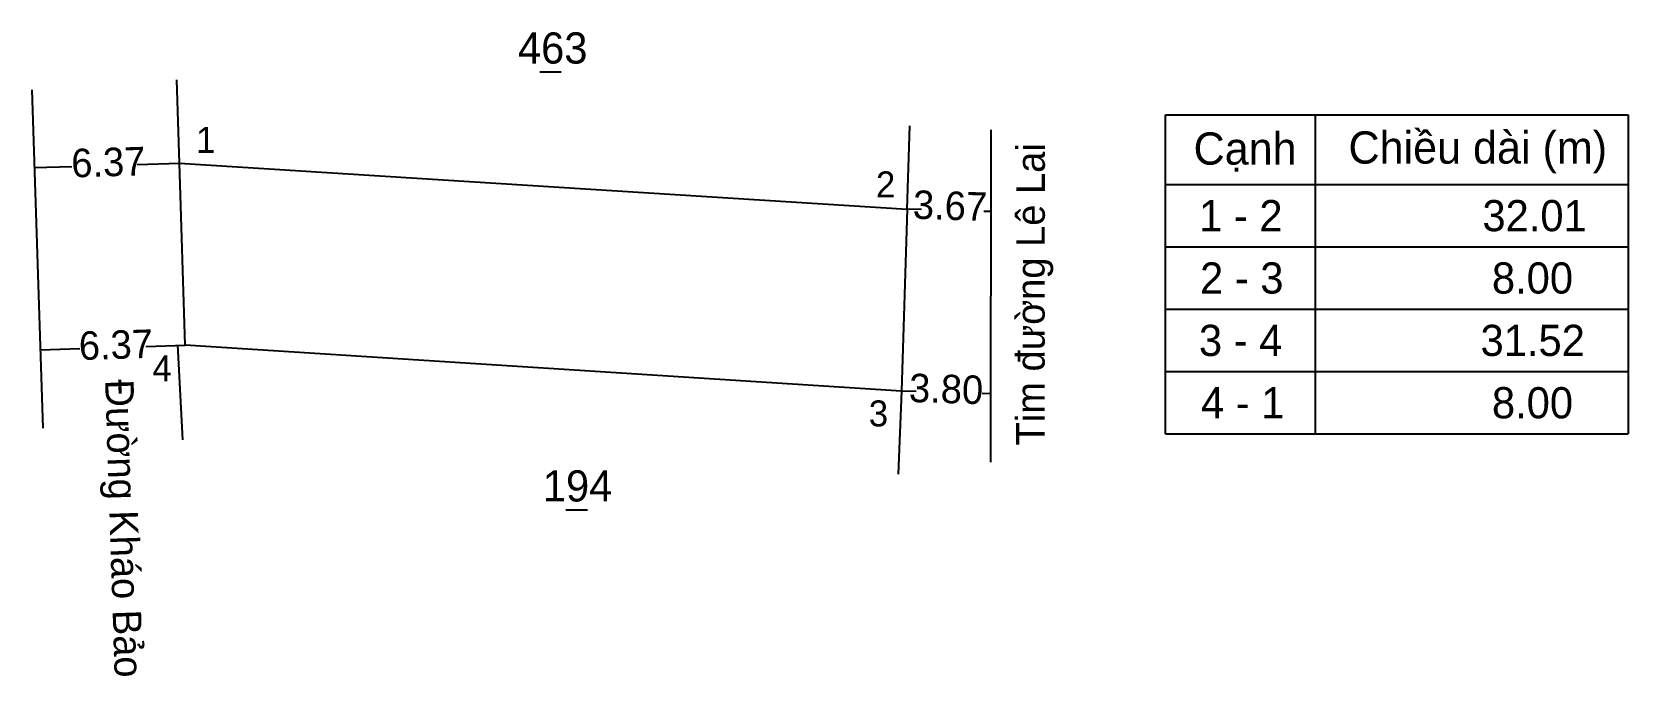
# Model space of a CAD drawing. Extents: x 536037 to 536658, y 1837025 to 1837165.
# Drawn here: x 536037.2 to 536107.2, y 1837072.4 to 1837100.7 of the extents above; entities that cross this region are included whole.
import ezdxf

# ---------------------------------------------------------------- set-up
doc = ezdxf.new("R2010")
doc.units = 0
doc.layers.add('Level 5', color=7, linetype='Continuous')

msp = doc.modelspace()

# ---------------------------------------------------------------- texts
at = {"layer": 'Level 5'}
for s, height, p in [('463', 1.3693, (536058.49, 1837099.32)), ('1', 1.141, (536044.362, 1837095.399)), ('Chiều dài (m)', 1.41495, (536094.961, 1837094.929)), ('Cạnh', 1.4149, (536088.16, 1837094.884)), ('2', 1.141, (536074.212, 1837093.445)), ('1 - 2', 1.3693, (536088.402, 1837091.96)), ('32.01', 1.3693, (536100.842, 1837091.96)), ('2 - 3', 1.3693, (536088.444, 1837089.222)), ('8.00', 1.3693, (536101.259, 1837089.222)), ('3 - 4', 1.3693, (536088.394, 1837086.483)), ('31.52', 1.3693, (536100.76, 1837086.483)), ('4', 1.141, (536042.442, 1837085.371)), ('4 - 1', 1.3693, (536088.484, 1837083.745)), ('8.00', 1.3693, (536101.259, 1837083.745)), ('3', 1.141, (536073.898, 1837083.391)), ('194', 1.3693, (536059.584, 1837080.094))]:
    msp.add_text(s, height=height, dxfattribs=at).set_placement(p)
for s, rotation, p in [('6.37', 1.80936, (536038.898, 1837094.319)), ('Tim đường Lê Lai', 89.94397, (536081.617, 1837082.553)), ('3.67', 358.22723, (536075.82, 1837092.51)), ('6.37', 1.80937, (536039.229, 1837086.302)), ('Đường Kháo Bảo', 271.86226, (536040.363, 1837085.433)), ('3.80', 358.22723, (536075.65, 1837084.464))]:
    msp.add_text(s, height=1.25, rotation=rotation, dxfattribs=at).set_placement(p)

# ---------------------------------------------------------------- linework, layer by layer
at = {"layer": 'Level 5'}
for p, q in [((536059.451, 1837098.955), (536060.396, 1837098.955)), ((536037.151, 1837098.161), (536037.633, 1837083.32)), ((536043.631, 1837094.953), (536043.516, 1837098.603)), ((536075.582, 1837092.935), (536075.695, 1837096.585)), ((536086.927, 1837097.073), (536107.238, 1837097.073)), ((536086.927, 1837083.06), (536086.927, 1837097.073)), ((536093.5, 1837097.073), (536093.5, 1837083.06)), ((536107.238, 1837097.073), (536107.238, 1837083.06)), ((536079.25, 1837096.408), (536079.236, 1837081.821)), ((536037.265, 1837094.752), (536038.91, 1837094.804)), ((536041.775, 1837094.895), (536043.631, 1837094.953)), ((536086.927, 1837094.014), (536107.238, 1837094.014)), ((536076.218, 1837092.916), (536075.582, 1837092.935)), ((536079.246, 1837092.822), (536078.944, 1837092.831)), ((536086.927, 1837091.276), (536107.238, 1837091.276)), ((536086.927, 1837088.537), (536107.238, 1837088.537)), ((536037.522, 1837086.756), (536039.259, 1837086.811)), ((536042.154, 1837086.903), (536043.884, 1837086.957)), ((536043.544, 1837086.979), (536043.756, 1837082.806)), ((536086.927, 1837085.799), (536107.238, 1837085.799)), ((536075.334, 1837084.939), (536075.185, 1837081.291)), ((536075.975, 1837084.919), (536075.334, 1837084.939)), ((536079.236, 1837084.818), (536078.878, 1837084.829)), ((536086.927, 1837083.06), (536107.238, 1837083.06)), ((536060.594, 1837079.729), (536061.539, 1837079.729))]:
    msp.add_line(p, q, dxfattribs=at)
msp.add_lwpolyline([(536075.334, 1837084.939), (536043.884, 1837086.957), (536043.631, 1837094.953), (536075.582, 1837092.935)], close=True, dxfattribs=at)

msp.set_redraw_order([(e.dxf.handle, doc.entitydb.next_handle()) for e in msp.query("TEXT MTEXT ATTDEF DIMENSION ARC_DIMENSION")])  # texts and dimensions are drawn at this point

doc.saveas('drawing.dxf')
